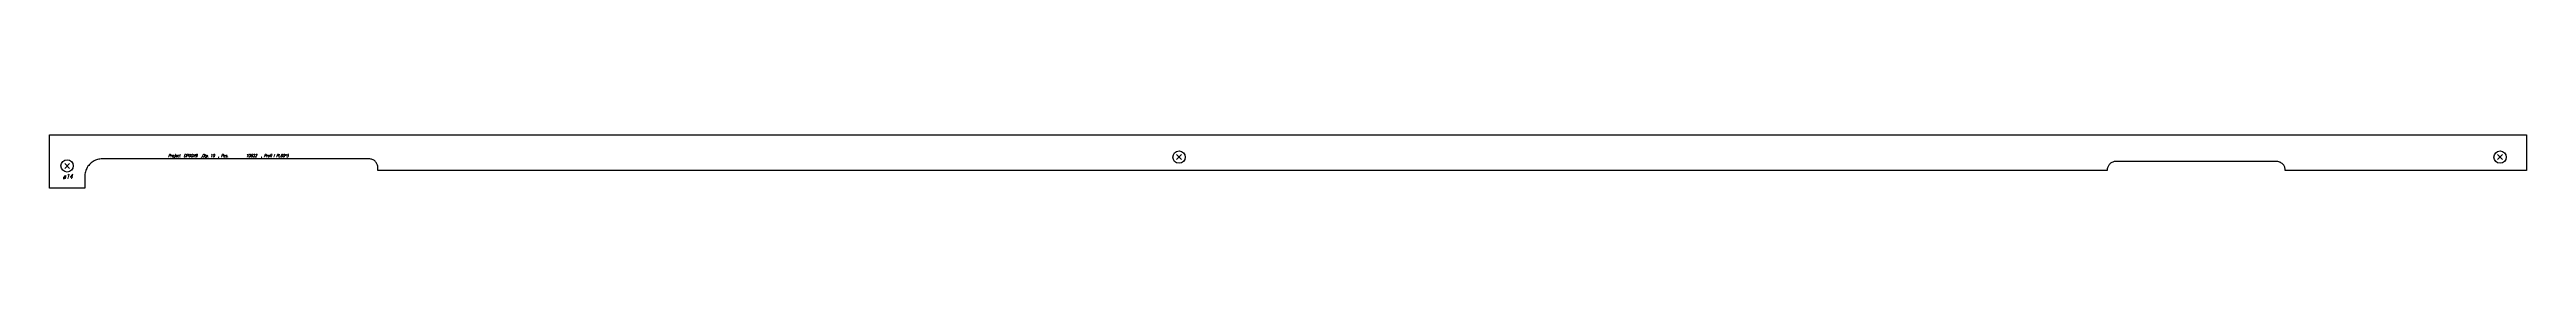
# Model space of a CAD drawing. Extents: x 0 to 2813, y -30 to 30.
import ezdxf

# ---------------------------------------------------------------- set-up
doc = ezdxf.new("R2010")
doc.units = 0
doc.header["$LTSCALE"] = 10
for name, color, linetype in [('BEZ_SCHRAUBEN', 7, 'CONTINUOUS'), ('SCHRAUBEN', 7, 'CONTINUOUS'), ('TEILE', 7, 'CONTINUOUS'), ('UNTERSCHRIFT', 7, 'CONTINUOUS')]:
    doc.layers.add(name, color=color, linetype=linetype)
doc.styles.get("Standard").update_dxf_attribs({"font": 'ROMANS'})

msp = doc.modelspace()

# ---------------------------------------------------------------- linework, layer by layer
at = {"layer": 'SCHRAUBEN', "color": 6}
for p, q in [((1285.300781, 7.799877), (1279.700806, 2.199877)), ((1279.700806, 7.799877), (1285.300781, 2.199877)), ((2779.705566, 7.803563), (2785.30542, 2.203562)), ((2785.30542, 7.803562), (2779.705566, 2.203562)), ((22.79912, -2.199962), (17.19912, -7.799962)), ((17.19912, -2.199962), (22.79912, -7.799962))]:
    msp.add_line(p, q, dxfattribs=at)
at = {"layer": 'SCHRAUBEN', "color": 2}
for centre, radius in [((19.999121, -4.999962), 7), ((1282.500732, 4.999877), 7), ((2782.505371, 5.003562), 7.000244)]:
    msp.add_circle(centre, radius, dxfattribs=at)
at = {"layer": 'TEILE', "color": 2}
for p, q in [((0, -29.999979), (0, 29.999979)), ((0, 29.999979), (2812.500488, 29.999979)), ((2812.500488, 29.999979), (2812.500488, -10.000023)), ((49.606583, 0.088354), (48.464653, -0.660636)), ((50.796959, 0.757672), (49.606583, 0.088354)), ((52.030239, 1.344194), (50.796959, 0.757672)), ((53.300667, 1.845186), (52.030239, 1.344194)), ((54.602322, 2.258314), (53.300667, 1.845186)), ((55.929142, 2.58165), (54.602322, 2.258314)), ((57.274929, 2.813688), (55.929142, 2.58165)), ((58.633408, 2.953345), (57.274929, 2.813688)), ((59.99826, 2.99997), (58.633408, 2.953345)), ((362.855652, 2.99997), (59.99826, 2.99997)), ((362.855652, 2.999962), (362.855652, 2.99997)), ((363.778351, 2.957304), (362.855652, 2.999962)), ((364.693146, 2.829694), (363.778351, 2.957304)), ((365.592285, 2.618219), (364.693146, 2.829694)), ((366.468048, 2.324686), (365.592285, 2.618219)), ((367.313049, 1.951597), (366.468048, 2.324686)), ((368.119965, 1.502136), (367.313049, 1.951597)), ((368.881989, 0.980137), (368.119965, 1.502136)), ((369.59259, 0.390055), (368.881989, 0.980137)), ((370.245728, -0.263077), (369.59259, 0.390055)), ((2346.310059, 0.000047), (2345.387451, -0.042616)), ((2528.634766, -0.000027), (2346.310059, 0.000047)), ((2529.506348, -0.037993), (2528.634766, 0.00006)), ((2528.634766, 0.00006), (2528.634766, -0.000027)), ((40.044884, -15.635186), (39.99826, -17.000034)), ((39.99826, -17.000034), (39.99826, -17.000031)), ((39.99826, -17.000031), (39.99826, -29.999979)), ((40.18454, -14.276701), (40.044884, -15.635186)), ((40.41658, -12.930914), (40.18454, -14.276701)), ((40.739918, -11.604099), (40.41658, -12.930914)), ((41.153046, -10.302443), (40.739918, -11.604099)), ((41.654034, -9.032013), (41.153046, -10.302443)), ((42.240559, -7.798734), (41.654034, -9.032013)), ((42.90987, -6.608356), (42.240559, -7.798734)), ((43.658863, -5.466428), (42.90987, -6.608356)), ((44.484032, -4.378276), (43.658863, -5.466428)), ((45.381542, -3.348972), (44.484032, -4.378276)), ((46.347195, -2.383315), (45.381542, -3.348972)), ((47.376499, -1.485808), (46.347195, -2.383315)), ((48.464653, -0.660636), (47.376499, -1.485808)), ((370.835815, -0.973687), (370.245728, -0.263077)), ((371.357788, -1.735711), (370.835815, -0.973687)), ((371.807281, -2.542649), (371.357788, -1.735711)), ((372.180359, -3.387615), (371.807281, -2.542649)), ((372.473907, -4.263402), (372.180359, -3.387615)), ((372.685394, -5.162536), (372.473907, -4.263402)), ((372.812988, -6.077347), (372.685394, -5.162536)), ((372.855652, -7.000031), (372.812988, -6.077347)), ((372.855652, -10.000023), (372.855652, -7.000031)), ((2336.310059, -10.000023), (372.855652, -10.000023)), ((2336.352783, -9.077331), (2336.310059, -10.000014)), ((2336.310059, -10.000014), (2336.310059, -10.000023)), ((2336.480469, -8.16252), (2336.352783, -9.077331)), ((2336.691895, -7.263387), (2336.480469, -8.16252)), ((2336.985352, -6.387601), (2336.691895, -7.263387)), ((2337.358643, -5.542635), (2336.985352, -6.387601)), ((2337.807861, -4.735698), (2337.358643, -5.542635)), ((2338.329834, -3.973673), (2337.807861, -4.735698)), ((2338.919922, -3.263061), (2338.329834, -3.973673)), ((2339.573242, -2.609926), (2338.919922, -3.263061)), ((2340.283691, -2.019839), (2339.573242, -2.609926)), ((2341.045898, -1.497835), (2340.283691, -2.019839)), ((2341.852783, -1.048366), (2341.045898, -1.497835)), ((2342.697754, -0.675268), (2341.852783, -1.048366)), ((2343.573486, -0.381725), (2342.697754, -0.675268)), ((2344.472656, -0.170239), (2343.573486, -0.381725)), ((2345.387451, -0.042616), (2344.472656, -0.170239)), ((2530.371338, -0.151864), (2529.506348, -0.037993)), ((2531.2229, -0.340686), (2530.371338, -0.151864)), ((2532.055176, -0.603021), (2531.2229, -0.340686)), ((2532.861084, -0.936873), (2532.055176, -0.603021)), ((2533.634766, -1.339702), (2532.861084, -0.936873)), ((2534.370605, -1.808441), (2533.634766, -1.339702)), ((2535.062744, -2.339523), (2534.370605, -1.808441)), ((2535.705811, -2.928906), (2535.062744, -2.339523)), ((2536.295166, -3.572104), (2535.705811, -2.928906)), ((2536.826416, -4.264223), (2536.295166, -3.572104)), ((2537.295166, -4.999994), (2536.826416, -4.264223)), ((2537.697998, -5.773818), (2537.295166, -4.999994)), ((2538.031738, -6.579805), (2537.697998, -5.773818)), ((2538.293945, -7.411821), (2538.031738, -6.579805)), ((2538.48291, -8.263535), (2538.293945, -7.411821)), ((2538.59668, -9.128463), (2538.48291, -8.263535)), ((2538.634766, -10.000023), (2538.59668, -9.128463)), ((2812.500488, -10.000023), (2538.634766, -10.000023)), ((39.99826, -29.999979), (0, -29.999979))]:
    msp.add_line(p, q, dxfattribs=at)

# ---------------------------------------------------------------- texts
at = {"layer": 'BEZ_SCHRAUBEN', "color": 2, "oblique": 15, "width": 0.8}
msp.add_text(' ø14', height=5, dxfattribs=at).set_placement((11.999119, -19.499962))
at = {"layer": 'UNTERSCHRIFT', "color": 2, "oblique": 15, "width": 0.8}
for s, p in [('Project  DP0GN9  ,Qty. 10  , Pos. ', (134.726959, 4.999969)), ('10622', (223.126953, 4.999969)), ('  , Profi l PL60*5', (236.126938, 4.999969))]:
    msp.add_text(s, height=3.25, dxfattribs=at).set_placement(p)

doc.saveas('drawing.dxf')
